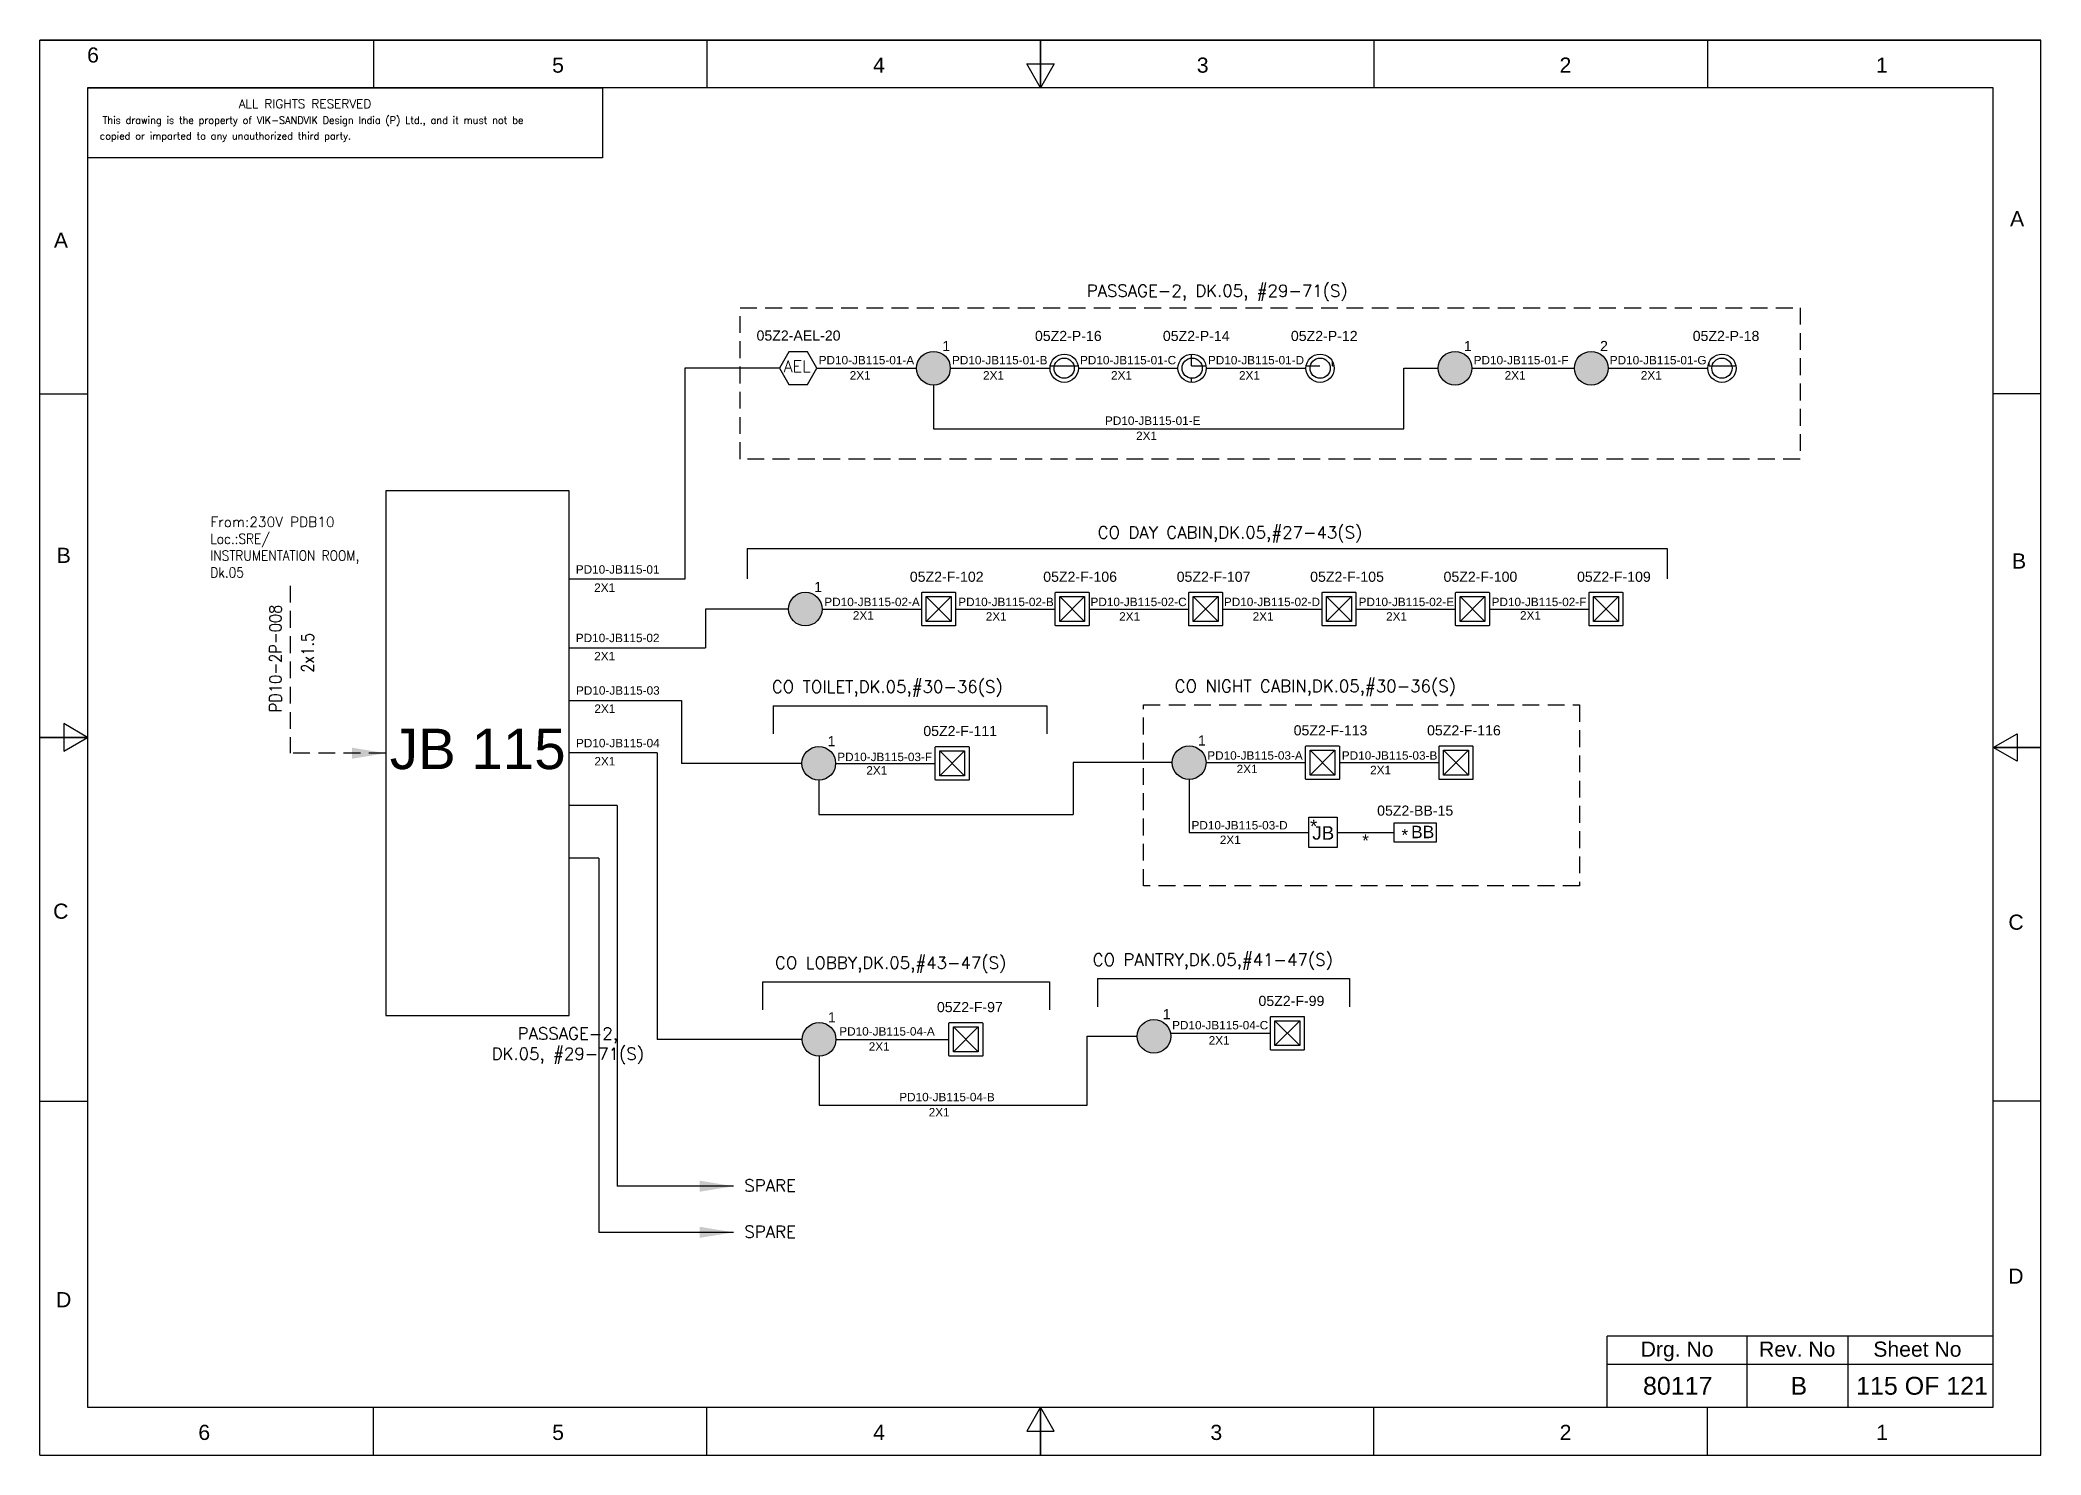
# Model space of a CAD drawing. Header units: inches. Extents: x -3311 to 1429, y -713 to 2436.
# Drawn here: x -1002.1 to -705.1, y -713.5 to -503.4 of the extents above; entities that cross this region are included whole.
import ezdxf
from ezdxf.enums import TextEntityAlignment as Align

# ---------------------------------------------------------------- set-up
doc = ezdxf.new("R2010")
doc.units = ezdxf.units.IN
doc.linetypes.add('HIDDEN', pattern=[0.375, 0.25, -0.125])
doc.linetypes.add('SOLID', pattern=[0])
for name, color, linetype in [('BB', 7, 'Continuous'), ('Fmount', 7, 'Continuous'), ('LINE', 3, 'SOLID')]:
    doc.layers.add(name, color=color, linetype=linetype)
for name, color, linetype, lineweight in [('ELEC_TXT-025', 1, 'Continuous', 25), ('HEL-025', 1, 'Continuous', 25), ('HEL-035', 2, 'Continuous', 35)]:
    doc.layers.add(name, color=color, linetype=linetype, lineweight=lineweight)
doc.styles.add('_NORMAL', font='arial.ttf')
doc.styles.add('ROMAN S', font='romans.shx')
doc.styles.add('ROMANS', font='simplex.shx', dxfattribs={"width": 0.88})
doc.styles.get("Standard").update_dxf_attribs({"font": 'arial.ttf'})
doc.dimstyles.get("Standard").update_dxf_attribs({"dimtxt": 0.18, "dimasz": 0.18, "dimexe": 0.18, "dimexo": 0.0625, "dimgap": 0.09, "dimtad": 0, "dimtih": 1, "dimtoh": 1, "dimdec": 4, "dimzin": 0, "dimdsep": 46, "dimtxsty": 'Standard', "dimcen": 0.09, "dimadec": 0, "dimazin": 0, "dimtfac": 1, "dimtdec": 4, "dimtofl": 0, "dimtmove": 0, "dimatfit": 3, "dimfxl": 1, "dimtolj": 1, "dimtzin": 0, "dimarcsym": 0})
pattern_1 = [(0, (0, 0), (0, 6.985), [5.08, -1.905]), (90, (0, 0), (-6.985, 4e-16), [5.08, -1.905])]

msp = doc.modelspace()

# ---------------------------------------------------------------- texts
at = {"color": 7}
for s, height, p in [('PD10-JB115-01-A', 1.25, (-886.54, -551.58)), ('PD10-JB115-01-B', 1.25, (-866.75, -551.58)), ('PD10-JB115-01-C', 1.25, (-847.75, -551.58)), ('PD10-JB115-01-D', 1.25, (-828.76, -551.58, -0.03)), ('PD10-JB115-01-F', 1.25, (-789.32, -551.58)), ('PD10-JB115-01-G', 1.25, (-769.12, -551.58)), ('2X1', 1.25, (-881.93, -553.83)), ('2X1', 1.25, (-862.14, -553.83)), ('2X1', 1.25, (-843.14, -553.83)), ('2X1', 1.25, (-824.15, -553.83, -0.03)), ('2X1', 1.25, (-784.72, -553.83)), ('2X1', 1.25, (-764.51, -553.83)), ('PD10-JB115-01-E', 1.25, (-844.04, -560.56, -0.03)), ('2X1', 1.25, (-839.43, -562.81)), ('PD10-JB115-01', 1.25, (-922.59, -582.65)), ('2X1', 1.25, (-919.86, -585.35)), ('PD10-JB115-02-A', 1.25, (-885.7, -587.47, 0.03)), ('PD10-JB115-02-B', 1.25, (-865.82, -587.47, 0.03)), ('PD10-JB115-02-C', 1.25, (-846.19, -587.47, 0.03)), ('PD10-JB115-02-D', 1.25, (-826.39, -587.47, 0.03)), ('PD10-JB115-02-E', 1.25, (-806.4, -587.47, 0.03)), ('PD10-JB115-02-F', 1.25, (-786.66, -587.47, 0.03)), ('2X1', 1.25, (-881.47, -589.47)), ('2X1', 1.25, (-861.74, -589.63, -0.03)), ('2X1', 1.25, (-841.94, -589.63, -0.03)), ('2X1', 1.25, (-822.13, -589.63, -0.03)), ('2X1', 1.25, (-802.32, -589.63, -0.03)), ('2X1', 1.25, (-782.44, -589.47)), ('PD10-JB115-02', 1.25, (-922.59, -592.82)), ('2X1', 1.25, (-919.86, -595.52)), ('PD10-JB115-03', 1.25, (-922.56, -600.62)), ('2X1', 1.25, (-919.83, -603.32)), ('PD10-JB115-04', 1.25, (-922.56, -608.43)), ('2X1', 1.25, (-919.83, -611.12)), ('PD10-JB115-03-F', 1.25, (-883.78, -610.48, 0.03)), ('2X1', 1.25, (-879.47, -612.48)), ('PD10-JB115-03-A', 1.25, (-828.86, -610.27, 0.03)), ('2X1', 1.25, (-824.5, -612.27)), ('PD10-JB115-03-B', 1.25, (-808.89, -610.27, 0.03)), ('2X1', 1.25, (-804.69, -612.42, -0.03)), ('PD10-JB115-03-D', 1.25, (-831.2, -620.63, 0.03)), ('2X1', 1.25, (-827, -622.79, -0.03)), ('*', 1.8, (-805.86, -623.17)), ('PD10-JB115-04-A', 1.25, (-883.48, -651.23)), ('PD10-JB115-04-C', 1.25, (-834.08, -650.31)), ('2X1', 1.25, (-879.11, -653.48)), ('2X1', 1.25, (-828.65, -652.56)), ('PD10-JB115-04-B', 1.25, (-874.58, -660.98)), ('2X1', 1.25, (-870.21, -663.23))]:
    msp.add_text(s, height=height, dxfattribs=at).set_placement(p)
at = {"color": 7, "lineweight": 30}
msp.add_text('JB 115 ', height=6, dxfattribs=at).set_placement((-935.98, -608.67), align=Align.MIDDLE_CENTER)
at = {"color": 7}
for s, height, p in [('Drg. No', 2.246, (-759.13, -697.78)), ('Rev. No', 2.246, (-741.3, -697.78)), ('Sheet No', 2.246, (-723.46, -697.78)), ('80117', 2.653, (-759.03, -703.22)), ('B', 2.65, (-741.06, -703.22)), ('115 OF 121', 2.653, (-722.77, -703.22))]:
    msp.add_text(s, height=height, dxfattribs=at).set_placement(p, align=Align.MIDDLE_CENTER)
at = {"insert": (-846.76, -539.75, 0.03), "char_height": 1.8, "width": 80.3537, "attachment_point": 1, "style": '_NORMAL'}
msp.add_mtext('{\\Fromans|c0;\\C2;PASSAGE-2, DK.05, #29-71(S)}', dxfattribs=at)
at = {"color": 7, "insert": (-976.84, -574.22), "char_height": 1.5, "width": 36.8884, "attachment_point": 1}
msp.add_mtext('{\\Fromans|c0;\\C2;From:230V PDB10 \\P\\Fsimplex|c0;\\W0.88;Loc.:SRE/\\PINSTRUMENTATION ROOM,      \\PDk.05}', dxfattribs=at)
at = {"color": 7, "char_height": 1.8, "attachment_point": 1, "style": '_NORMAL'}
for s, insert, width in [('{\\Fromans|c0;\\C2;CO DAY CABIN,DK.05,#27-43(S)}', (-845.13, -575.63, 0.22), 128.8823), ('{\\Fromans|c0;\\C2;CO TOILET,DK.05,#30-36(S)}', (-893.49, -598.53, 0.22), 128.8823), ('{\\Fromans|c0;\\C2;CO NIGHT CABIN,DK.05,#30-36(S)}', (-833.7, -598.43, 0.22), 128.8823), ('{\\Fromans|c0;\\C2;CO LOBBY,DK.05,#43-47(S)}', (-893.03, -639.52, 0.22), 128.8823), ('{\\Fromans|c0;\\C2;CO PANTRY,DK.05,#41-47(S)}', (-845.87, -639.06, 0.22), 128.8823), ('{\\Fromans|c0;\\C2;SPARE}', (-897.57, -672.59), 8.1658), ('{\\Fromans|c0;\\C2;SPARE}', (-897.57, -679.45), 8.1658)]:
    msp.add_mtext(s, dxfattribs=dict(at, insert=insert, width=width))
at = {"color": 7, "insert": (-968.07, -603.22), "char_height": 1.8, "width": 17.1296, "attachment_point": 1, "rotation": 90, "style": '_NORMAL'}
msp.add_mtext('{\\Fromans|c0;\\W0.88;PD10-2P-008}', dxfattribs=at)
at = {"color": 7, "insert": (-963.28, -597.35), "char_height": 1.8, "attachment_point": 1, "rotation": 90, "style": '_NORMAL'}
msp.add_mtext('{\\Fsimplex|c0;\\W0.88;2x1.5}', dxfattribs=at)
at = {"color": 7, "insert": (-935.08, -650.03), "char_height": 1.8, "attachment_point": 1, "style": '_NORMAL'}
msp.add_mtext('\\pxqc;{\\Fromans|c0;\\C2;PASSAGE-2, \\PDK.05, #29-71(S)}', dxfattribs=at)

# ---------------------------------------------------------------- blocks, each defined once
blk = doc.blocks.new('FIXED_KEY_SWITCH')
h = blk.add_hatch(color=1)
h.dxf.hatch_style = 1
edge = h.paths.add_edge_path()
edge.add_arc((848.13, 1737.46), 2.5, 0, 360)
at = {"color": 1}
blk.add_circle((848.13, 1737.46), 2.5, dxfattribs=at)
at = {"color": 7, "insert": (849.44, 1741.5), "char_height": 1.5, "attachment_point": 1, "style": '_NORMAL'}
blk.add_mtext_dynamic_manual_height_columns('1', width=1.5, gutter_width=7.5, heights=[0], dxfattribs=at)
blk = doc.blocks.new('SWT')
blk.add_blockref('FIXED_KEY_SWITCH', (0, 0))
blk.add_attdef('TAG_NO', (844.55, 1741.11), '', height=1.5)
blk = doc.blocks.new('1')
h = blk.add_hatch()
h.set_pattern_fill('ANGLE', color=6)
h.set_pattern_definition(pattern_1)
h.paths.add_polyline_path([(303.23, 2044.43, 1), (306.22, 2044.43, 1)], flags=0)
h.paths.add_polyline_path([(302.63, 2044.43, 1), (306.83, 2044.43, 1)])
h.paths.add_polyline_path([(306.22, 2044.43, -1), (303.23, 2044.43, -1)], flags=16)
h = blk.add_hatch()
h.set_pattern_fill('ANGLE', color=6)
h.set_pattern_definition(pattern_1)
h.paths.add_polyline_path([(303.23, 2044.43, 1), (306.22, 2044.43, 1)])
at = {"color": 6}
for radius in [2.1, 1.5]:
    blk.add_circle((304.73, 2044.43), radius, dxfattribs=at)
blk = doc.blocks.new('LED PENDENT LIGHT 15W')
blk.add_blockref('1', (0, 0))
blk.add_attdef('TAG_NO', (301.63, 2048.1), '', height=1.5)
blk = doc.blocks.new('AEL')
at = {"color": 4}
blk.add_lwpolyline([(989.98, -190.09), (992.75, -190.09), (994.14, -187.69), (992.75, -185.28), (989.98, -185.28), (988.59, -187.69)], close=True, dxfattribs=at)
at = {"color": 4, "style": 'ROMANS'}
blk.add_text('AEL', height=1.725, dxfattribs=at).set_placement((989.2, -188.27))
blk = doc.blocks.new('AEL_L')
blk.add_blockref('AEL', (0, 0))
blk.add_attdef('TAG_NO', (986.55, -183.59), '', height=1.5)
blk = doc.blocks.new('LED FLUSH MOUNT')
for p, q in [((114818, 79432), (114604, 79219)), ((114604, 79432), (114818, 79219))]:
    blk.add_line(p, q)
blk.add_lwpolyline([(114572, 79470), (114850, 79470, -0.414214), (114856, 79464), (114856, 79186, -0.414214), (114850, 79180), (114572, 79180, -0.414214), (114566, 79186), (114566, 79464, -0.414214)], format="xyb", close=True)
blk.add_lwpolyline([(114604, 79432), (114818, 79432), (114818, 79219), (114604, 79219)], close=True)
blk = doc.blocks.new('LED Flush Mounted Light 22W')
blk.add_blockref('LED FLUSH MOUNT', (0, 0))
at = {"style": 'ROMANS', "width": 0.7}
blk.add_attdef('TAG_NO.:', (113905, 79579), '', height=250, dxfattribs=at)
blk = doc.blocks.new('fr')
at = {"color": 7, "linetype": 'Continuous'}
for p, q in [((33763.99, 4500.4), (33466.99, 4500.4)), ((33466.99, 4500.4), (33763.99, 4500.4)), ((33466.99, 4290.33), (33466.99, 4500.4)), ((33516.49, 4500.4), (33516.49, 4493.33)), ((33565.99, 4500.4), (33565.99, 4493.33)), ((33615.49, 4500.4), (33615.49, 4493.33)), ((33615.49, 4493.33), (33615.49, 4500.4)), ((33615.49, 4500.4), (33615.49, 4493.33)), ((33664.99, 4500.4), (33664.99, 4493.33)), ((33714.49, 4500.4), (33714.49, 4493.33)), ((33763.99, 4290.33), (33763.99, 4500.4)), ((33763.99, 4290.33), (33763.99, 4500.4)), ((33615.49, 4493.33), (33613.45, 4496.87)), ((33613.45, 4496.87), (33617.53, 4496.87)), ((33617.53, 4496.87), (33615.49, 4493.33)), ((33756.92, 4493.33), (33474.06, 4493.33)), ((33474.06, 4493.33), (33474.06, 4297.41)), ((33756.92, 4297.41), (33756.92, 4493.33)), ((33466.99, 4447.89), (33474.06, 4447.89)), ((33763.99, 4447.89), (33756.92, 4447.89)), ((33474.06, 4396.87), (33470.53, 4398.91)), ((33470.53, 4398.91), (33470.53, 4394.83)), ((33466.99, 4396.87), (33474.06, 4396.87)), ((33474.06, 4396.87), (33466.99, 4396.87)), ((33466.99, 4396.87), (33474.06, 4396.87)), ((33470.53, 4394.83), (33474.06, 4396.87)), ((33756.92, 4395.37), (33760.45, 4397.41)), ((33760.45, 4397.41), (33760.45, 4393.33)), ((33763.99, 4395.37), (33756.92, 4395.37)), ((33760.45, 4393.33), (33756.92, 4395.37)), ((33756.92, 4395.37), (33763.99, 4395.37)), ((33763.99, 4395.37), (33756.92, 4395.37)), ((33466.99, 4342.85), (33474.06, 4342.85)), ((33763.99, 4342.85), (33756.92, 4342.85)), ((33474.06, 4297.41), (33756.92, 4297.41)), ((33516.49, 4290.33), (33516.49, 4297.41)), ((33565.99, 4290.33), (33565.99, 4297.41)), ((33615.49, 4297.41), (33613.45, 4293.87)), ((33615.49, 4290.33), (33615.49, 4297.41)), ((33617.53, 4293.87), (33615.49, 4297.41)), ((33615.49, 4297.41), (33615.49, 4290.33)), ((33615.49, 4290.33), (33615.49, 4297.41)), ((33664.99, 4290.33), (33664.99, 4297.41)), ((33714.49, 4290.33), (33714.49, 4297.41)), ((33613.45, 4293.87), (33617.53, 4293.87)), ((33466.99, 4290.33), (33763.99, 4290.33)), ((33466.99, 4290.33), (33763.99, 4290.33))]:
    blk.add_line(p, q, dxfattribs=at)
at = {"color": 7, "style": '_NORMAL'}
for s, p in [('6', (33474.86, 4498.18)), ('5', (33543.88, 4496.68)), ('4', (33591.52, 4496.68)), ('3', (33639.57, 4496.68)), ('2', (33693.41, 4496.68)), ('1', (33740.39, 4496.68)), ('A', (33760.45, 4473.88)), ('A', (33470.1, 4470.68)), ('B', (33470.52, 4423.9)), ('B', (33760.74, 4423.06)), ('C', (33470.08, 4371.07)), ('C', (33760.29, 4369.44)), ('D', (33760.27, 4316.89)), ('D', (33470.51, 4313.39)), ('6', (33491.37, 4293.69)), ('5', (33543.89, 4293.69)), ('4', (33591.53, 4293.69)), ('3', (33641.59, 4293.69)), ('2', (33693.43, 4293.69)), ('1', (33740.41, 4293.69))]:
    blk.add_text(s, height=2.25, dxfattribs=at).set_placement(p, align=Align.MIDDLE_CENTER)
blk = doc.blocks.new('A$C4BAD7D21')
at = {"layer": 'HEL-025'}
blk.add_lwpolyline([(-34000, 0), (-34000, 2086), (-18714, 2086), (-18714, 0)], close=True, dxfattribs=at)
at = {"layer": 'HEL-025', "style": 'ROMANS'}
for s, p in [('This drawing is the property of VIK-SANDVIK Design India (P) Ltd., and it must not be', (-33558, 1016)), (' copied or imparted to any unauthorized third party.', (-33785, 550))]:
    blk.add_text(s, height=210, dxfattribs=at).set_placement(p)
at = {"layer": 'HEL-035', "style": 'ROMANS'}
blk.add_text('     ALL RIGHTS RESERVED', height=262.5, dxfattribs=at).set_placement((-30497, 1476))
blk = doc.blocks.new('bunk_light')
blk.add_lwpolyline([(17773, 202986), (18112, 202986), (18112, 202830), (17773, 202830)], close=True)
at = {"char_height": 100, "attachment_point": 1}
for s, insert in [('*', (17831, 202937)), ('BB', (17909, 202962))]:
    blk.add_mtext_dynamic_manual_height_columns(s, width=182.6, gutter_width=7.5, heights=[0], dxfattribs=dict(at, insert=insert))
blk = doc.blocks.new('LED_BUNK _LIGHT')
at = {"xscale": 0.8, "yscale": 0.8, "zscale": 0.8}
blk.add_blockref('bunk_light', (4436, 38936), dxfattribs=at)
at = {"style": 'ROMAN S', "width": 0.7}
blk.add_attdef('TAG_NO:', text='', height=250, dxfattribs=at).set_placement((18767, 201415), align=Align.CENTER)
blk = doc.blocks.new('JB')
blk.add_lwpolyline([(1661.35, 1973.02), (1665.59, 1973.02), (1665.59, 1968.5), (1661.35, 1968.5)], close=True)
at = {"color": 7}
for s, p in [('*', (1661.54, 1970.68)), ('JB', (1661.87, 1969.69))]:
    blk.add_text(s, height=2, dxfattribs=at).set_placement(p)
blk = doc.blocks.new('JB_FOR_BUNKLIGHT')
blk.add_blockref('JB', (0, 0))
blk.add_attdef('TAG_NO:', (1659.46, 1975.19), '', height=1.5)
blk = doc.blocks.new('RHS_SWITCH')
h = blk.add_hatch(color=1)
h.dxf.hatch_style = 1
edge = h.paths.add_edge_path()
edge.add_arc((2068.03, 3653.6), 2, 0, 360)
at = {"color": 1}
blk.add_circle((2068.03, 3653.6), 2, dxfattribs=at)
at = {"color": 7, "insert": (2069.08, 3656.84), "char_height": 1.2, "attachment_point": 1, "style": '_NORMAL'}
blk.add_mtext_dynamic_manual_height_columns('2', width=1.5, gutter_width=7.5, heights=[0], dxfattribs=at)

# ---------------------------------------------------------------- linework, layer by layer
for p, q in [((-892.35, -552.15), (-906.42, -552.15)), ((-906.42, -552.15), (-906.42, -583.49)), ((-891.02, -587.91), (-903.34, -587.91)), ((-903.34, -587.91), (-903.34, -593.66)), ((-906.92, -601.46), (-906.92, -610.82)), ((-893.3, -602.25, -0.05), (-852.67, -602.25, -0.05)), ((-910.51, -609.27), (-923.56, -609.27)), ((-910.51, -609.27), (-910.51, -651.8)), ((-886.52, -613.32), (-886.52, -618.4)), ((-916.43, -617.07), (-923.56, -617.07)), ((-916.43, -617.07), (-916.43, -673.59)), ((-809.57, -621.07), (-801.12, -621.07)), ((-919.15, -624.87), (-923.56, -624.87)), ((-919.15, -624.87), (-919.15, -680.44)), ((-894.87, -643.23, -0.05), (-852.29, -643.23, -0.05)), ((-845.17, -642.77, -0.05), (-807.73, -642.77, -0.05)), ((-888.97, -651.8), (-910.51, -651.8)), ((-846.67, -661.55), (-846.67, -651.34)), ((-886.47, -654.3), (-886.47, -661.55)), ((-886.47, -661.55), (-846.67, -661.55))]:
    msp.add_line(p, q)
at = {"color": 7, "linetype": 'Continuous'}
for p, q in [((-712.19, -695.83), (-769.51, -695.83)), ((-769.51, -706.42), (-769.51, -695.83)), ((-748.74, -706.42), (-748.74, -695.83)), ((-733.72, -706.42), (-733.72, -695.83)), ((-769.51, -700.01), (-712.19, -700.01))]:
    msp.add_line(p, q, dxfattribs=at)
at = {"linetype": 'HIDDEN', "ltscale": 10}
for points, elevation in [([(-898.21, -543.18), (-740.87, -543.18), (-740.87, -565.65), (-898.21, -565.65)], 0.03), ([(-838.33, -602.14), (-773.59, -602.14), (-773.59, -629.01), (-838.33, -629.01)], -0.05)]:
    msp.add_lwpolyline(points, close=True, dxfattribs=dict(at, elevation=elevation))
msp.add_lwpolyline([(-965.01, -584.44), (-965.01, -609.31)], dxfattribs=at)
at = {"layer": 'LINE', "color": 0}
for p, q in [((-886.8, -552.15), (-872, -552.15)), ((-867, -552.15), (-852.2, -552.15)), ((-848, -552.15), (-833.21, -552.15)), ((-829.01, -552.15, -0.03), (-814.21, -552.15, -0.03)), ((-799.68, -561.13), (-799.68, -552.15)), ((-799.68, -552.15), (-794.58, -552.15)), ((-789.58, -552.15), (-774.37, -552.15)), ((-769.37, -552.15), (-754.58, -552.15)), ((-869.5, -554.65), (-869.5, -561.13)), ((-869.5, -561.13), (-799.68, -561.13)), ((-950.8, -570.36), (-950.8, -648.27)), ((-923.56, -570.36), (-950.8, -570.36)), ((-923.56, -648.27), (-923.56, -570.36)), ((-897.16, -578.94, 0.03), (-897.16, -583.44, 0.03)), ((-897.16, -578.94, 0.03), (-760.59, -578.94, 0.03)), ((-760.59, -578.94, 0.03), (-760.59, -583.44, 0.03)), ((-906.42, -583.49), (-923.56, -583.49)), ((-886.02, -587.91), (-871.23, -587.91)), ((-866.22, -587.91), (-851.42, -587.91)), ((-846.41, -587.91), (-831.61, -587.91)), ((-826.6, -587.91), (-811.81, -587.91)), ((-806.8, -587.91), (-792, -587.91)), ((-786.99, -587.91), (-772.19, -587.91)), ((-923.56, -593.66), (-903.34, -593.66)), ((-923.53, -601.46), (-906.92, -601.46)), ((-893.3, -602.25, -0.05), (-893.3, -606.44, -0.05)), ((-852.67, -602.25, -0.05), (-852.67, -606.44, -0.05)), ((-884.02, -610.82), (-869.23, -610.82)), ((-834.05, -610.71), (-848.77, -610.71)), ((-848.77, -610.71), (-848.77, -618.4)), ((-829.05, -610.71), (-814.26, -610.71)), ((-809.24, -610.71), (-794.45, -610.71)), ((-831.55, -613.21), (-831.55, -621.07)), ((-831.55, -621.07), (-813.8, -621.07)), ((-894.87, -643.23, -0.05), (-894.87, -647.42, -0.05)), ((-852.29, -643.23, -0.05), (-852.29, -647.42, -0.05)), ((-845.17, -642.77, -0.05), (-845.17, -646.96, -0.05)), ((-807.73, -642.77, -0.05), (-807.73, -646.96, -0.05)), ((-950.8, -648.27), (-923.56, -648.27)), ((-883.97, -651.8), (-867.2, -651.8)), ((-846.67, -651.34), (-839.28, -651.34)), ((-834.27, -650.88), (-819.47, -650.88))]:
    msp.add_line(p, q, dxfattribs=at)
at = {"layer": 'LINE', "color": 7}
msp.add_line((-889.02, -610.82), (-906.92, -610.82), dxfattribs=at)
msp.add_lwpolyline([(-886.52, -618.4), (-848.77, -618.4)], dxfattribs=at)

# ---------------------------------------------------------------- block references
for name, p in [('fr', (-34469.11, -5003.83)), ('SWT', (-1717.63, -2289.61)), ('SWT', (-1640.21, -2289.61)), ('SWT', (-1736.65, -2325.37)), ('SWT', (-1734.65, -2348.27)), ('SWT', (-1679.68, -2348.17)), ('JB_FOR_BUNKLIGHT', (-2475.15, -2591.83)), ('SWT', (-1684.91, -2388.8)), ('SWT', (-1734.6, -2389.26))]:
    msp.add_blockref(name, p)
ref = msp.add_blockref('AEL_L', (-1880.94, -364.46))
ref.add_attrib('TAG_NO', '05Z2-AEL-20', (-895.76, -548.05), dxfattribs={"color": 4, "height": 1.5})
ref = msp.add_blockref('LED PENDENT LIGHT 15W', (-1154.83, -2596.58))
ref.add_attrib('TAG_NO', '05Z2-P-16', (-854.44, -548.11), dxfattribs={"height": 1.5})
ref = msp.add_blockref('LED PENDENT LIGHT 15W', (-1135.84, -2596.58, -0.03))
ref.add_attrib('TAG_NO', '05Z2-P-14', (-835.45, -548.11, -0.03), dxfattribs={"height": 1.5})
ref = msp.add_blockref('LED PENDENT LIGHT 15W', (-1116.84, -2596.58, -0.05))
ref.add_attrib('TAG_NO', '05Z2-P-12', (-816.45, -548.11, -0.05), dxfattribs={"height": 1.5})
ref = msp.add_blockref('LED PENDENT LIGHT 15W', (-1057.2, -2596.58, -0.03))
ref.add_attrib('TAG_NO', '05Z2-P-18', (-756.81, -548.11, -0.03), dxfattribs={"height": 1.5})
at = {"layer": 'BB'}
ref = msp.add_blockref('LED_BUNK _LIGHT', (-1230.91, -5258.16), dxfattribs=dict(at, xscale=0.02304, yscale=0.02304, zscale=0.02304))
ref.add_attrib('TAG_NO:', '05Z2-BB-15', dxfattribs={"layer": '0', "height": 1.5}).set_placement((-798, -619.03, 0), align=Align.BOTTOM_CENTER)
at = {"layer": 'ELEC_TXT-025', "color": 0, "xscale": 0.005, "yscale": 0.005, "zscale": 0.005}
msp.add_blockref('A$C4BAD7D21', (-825.04, -520.93), dxfattribs=at)
at = {"layer": 'Fmount'}
ref = msp.add_blockref('LED Flush Mounted Light 22W', (-2850.93, -1958.65), dxfattribs=dict(at, xscale=0.01728, yscale=0.01728, zscale=0.01728))
ref.add_attrib('TAG_NO.:', '05Z2-F-102', dxfattribs={"layer": '0', "height": 1.5}).set_placement((-873.01, -584.31), align=Align.BOTTOM_LEFT)
ref = msp.add_blockref('LED Flush Mounted Light 22W', (-2831.12, -1958.65), dxfattribs=dict(at, xscale=0.01728, yscale=0.01728, zscale=0.01728))
ref.add_attrib('TAG_NO.:', '05Z2-F-106', dxfattribs={"layer": '0', "height": 1.5}).set_placement((-853.21, -584.31), align=Align.BOTTOM_LEFT)
ref = msp.add_blockref('LED Flush Mounted Light 22W', (-2811.31, -1958.65), dxfattribs=dict(at, xscale=0.01728, yscale=0.01728, zscale=0.01728))
ref.add_attrib('TAG_NO.:', '05Z2-F-107', dxfattribs={"layer": '0', "height": 1.5}).set_placement((-833.4, -584.31), align=Align.BOTTOM_LEFT)
ref = msp.add_blockref('LED Flush Mounted Light 22W', (-2791.51, -1958.65), dxfattribs=dict(at, xscale=0.01728, yscale=0.01728, zscale=0.01728))
ref.add_attrib('TAG_NO.:', '05Z2-F-105', dxfattribs={"layer": '0', "height": 1.5}).set_placement((-813.59, -584.31), align=Align.BOTTOM_LEFT)
ref = msp.add_blockref('LED Flush Mounted Light 22W', (-2771.7, -1958.65), dxfattribs=dict(at, xscale=0.01728, yscale=0.01728, zscale=0.01728))
ref.add_attrib('TAG_NO.:', '05Z2-F-100', dxfattribs={"layer": '0', "height": 1.5}).set_placement((-793.79, -584.31), align=Align.BOTTOM_LEFT)
ref = msp.add_blockref('LED Flush Mounted Light 22W', (-2751.89, -1958.65), dxfattribs=dict(at, xscale=0.01728, yscale=0.01728, zscale=0.01728))
ref.add_attrib('TAG_NO.:', '05Z2-F-109', dxfattribs={"layer": '0', "height": 1.5}).set_placement((-773.98, -584.31), align=Align.BOTTOM_LEFT)
ref = msp.add_blockref('LED Flush Mounted Light 22W', (-2848.93, -1981.56), dxfattribs=dict(at, xscale=0.01728, yscale=0.01728, zscale=0.01728))
ref.add_attrib('TAG_NO.:', '05Z2-F-111', dxfattribs={"layer": '0', "height": 1.5}).set_placement((-871.01, -607.21), align=Align.BOTTOM_LEFT)
ref = msp.add_blockref('LED Flush Mounted Light 22W', (-2793.96, -1981.45), dxfattribs=dict(at, xscale=0.01728, yscale=0.01728, zscale=0.01728))
ref.add_attrib('TAG_NO.:', '05Z2-F-113', dxfattribs={"layer": '0', "height": 1.5}).set_placement((-816.04, -607.11), align=Align.BOTTOM_LEFT)
ref = msp.add_blockref('LED Flush Mounted Light 22W', (-2774.15, -1981.45), dxfattribs=dict(at, xscale=0.01728, yscale=0.01728, zscale=0.01728))
ref.add_attrib('TAG_NO.:', '05Z2-F-116', dxfattribs={"layer": '0', "height": 1.5}).set_placement((-796.24, -607.11), align=Align.BOTTOM_LEFT)
ref = msp.add_blockref('LED Flush Mounted Light 22W', (-2846.9, -2022.54), dxfattribs=dict(at, xscale=0.01728, yscale=0.01728, zscale=0.01728))
ref.add_attrib('TAG_NO.:', '05Z2-F-97', dxfattribs={"layer": '0', "height": 1.5}).set_placement((-868.99, -648.2), align=Align.BOTTOM_LEFT)
ref = msp.add_blockref('LED Flush Mounted Light 22W', (-2799.17, -2021.62), dxfattribs=dict(at, xscale=0.01728, yscale=0.01728, zscale=0.01728))
ref.add_attrib('TAG_NO.:', '05Z2-F-99', dxfattribs={"layer": '0', "height": 1.5}).set_placement((-821.26, -647.28), align=Align.BOTTOM_LEFT)
at = {"layer": 'LINE', "color": 7, "xscale": 1.25, "yscale": 1.25, "zscale": 1.25}
msp.add_blockref('RHS_SWITCH', (-3356.91, -5119.15), dxfattribs=at)

msp.set_redraw_order([(e.dxf.handle, doc.entitydb.next_handle()) for e in msp.query("TEXT MTEXT ATTDEF DIMENSION ARC_DIMENSION")])  # texts and dimensions are drawn at this point

# ---------------------------------------------------------------- leaders
at = {"linetype": 'HIDDEN', "ltscale": 10}
msp.add_leader([(-950.8, -609.31), (-965.01, -609.31)], dimstyle='Standard', override={"dimasz": 5, "dimarcsym": 1}, dxfattribs=at)
for points in [[(-899.19, -673.59), (-916.43, -673.59)], [(-899.19, -680.44), (-919.15, -680.44)]]:
    msp.add_leader(points, dimstyle='Standard', override={"dimasz": 5, "dimarcsym": 1})

doc.saveas('drawing.dxf')
